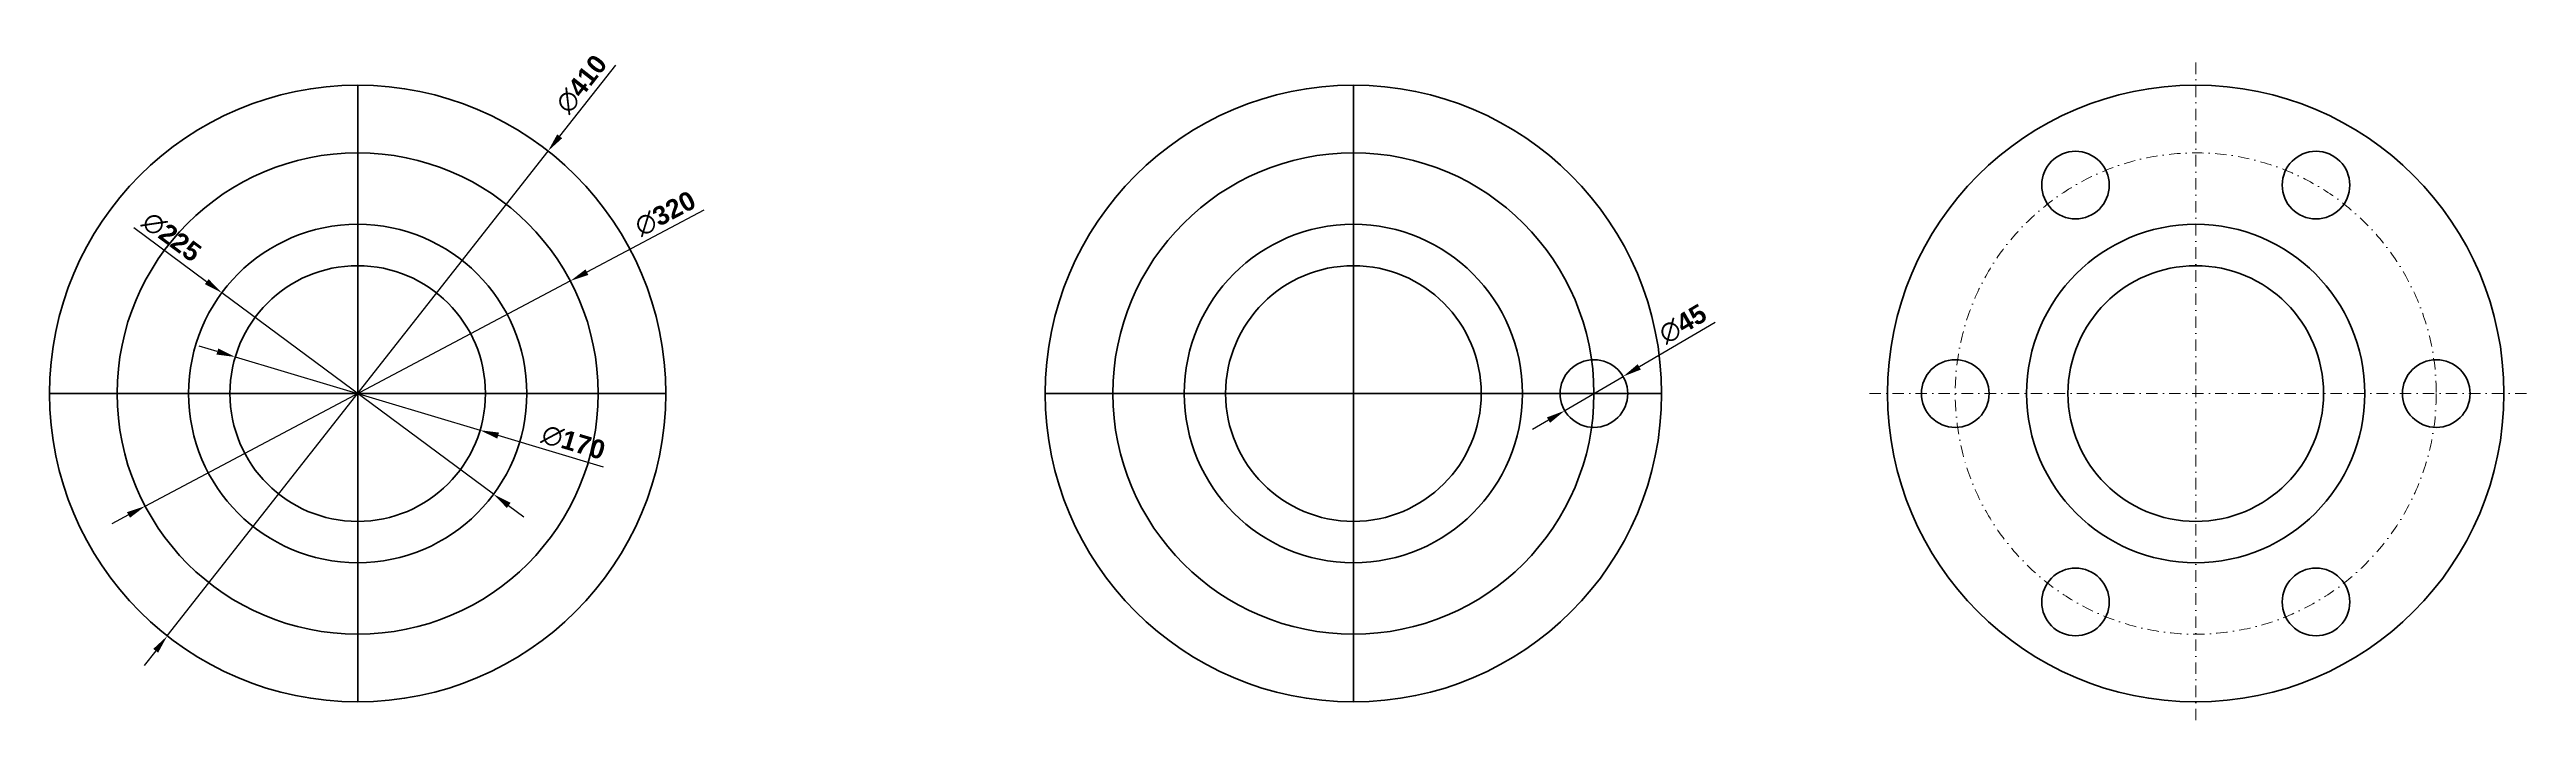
# Model space of a CAD drawing. Header units: millimetres. Extents: x 5774 to 12351, y 222 to 1276.
# Drawn here: x 9021 to 10668, y 222 to 671 of the extents above; entities that cross this region are included whole.
import ezdxf

# ---------------------------------------------------------------- set-up
doc = ezdxf.new("R2010")
doc.units = ezdxf.units.MM
doc.header["$LTSCALE"] = 0.3
doc.linetypes.add('DASHDOTX2', pattern=[50.8, 25.4, -12.7, 0, -12.7])
for name, color, linetype, lineweight in [('Contorno', 5, 'Continuous', 50), ('cotas', 7, 'Continuous', 9), ('Linha de Centro', 46, 'DASHDOTX2', 9)]:
    doc.layers.add(name, color=color, linetype=linetype, lineweight=lineweight)
doc.styles.get("Standard").update_dxf_attribs({"font": ''})
doc.styles.get('Standard').set_extended_font_data('Arial', bold=True)
doc.dimstyles.new('cota annotative', dxfattribs={"dimtxt": 2.5, "dimasz": 2.5, "dimexe": 1.25, "dimexo": 2, "dimtad": 1, "dimtxsty": 'Standard', "dimcen": -5, "dimclrt": 102, "dimadec": 0, "dimazin": 0, "dimtfac": 1, "dimtmove": 0, "dimatfit": 3, "dimfxl": 1, "dimarcsym": 0})

# ---------------------------------------------------------------- blocks, each defined once
blk = doc.blocks.new('*D12')
at = {"layer": 'cotas', "color": 0, "lineweight": -2}
for p, q in [((9397.1, 660.6), (9359.9, 613.4)), ((9098.9, 281.2), (9352.2, 603.6)), ((9091.2, 271.3), (9083.5, 261.5))]:
    blk.add_line(p, q, dxfattribs=at)
at = {"layer": 'cotas', "color": 0}
for points in [[(9358.3, 614.7), (9361.6, 612.1), (9352.2, 603.6)], [(9089.6, 272.6), (9092.8, 270.1), (9098.9, 281.2)]]:
    blk.add_solid(points, dxfattribs=at)
at = {"layer": 'Defpoints', "color": 0}
for p in [(9352.2, 603.6), (9098.9, 281.2)]:
    blk.add_point(p, dxfattribs=at)
at = {"layer": 'cotas', "color": 102, "insert": (9374.5, 648.1), "char_height": 12.5, "attachment_point": 5, "rotation": 51.8455}
blk.add_mtext('∅410', dxfattribs=at)
blk = doc.blocks.new('*D13')
at = {"layer": 'cotas', "color": 0, "lineweight": -2}
for p, q in [((9076.6, 552.7), (9125.1, 516.8)), ((9316, 375.4), (9135.2, 509.3)), ((9326, 368), (9336.1, 360.5))]:
    blk.add_line(p, q, dxfattribs=at)
at = {"layer": 'cotas', "color": 0}
for points in [[(9126.4, 518.4), (9123.9, 515.1), (9135.2, 509.3)], [(9327.3, 369.7), (9324.8, 366.3), (9316, 375.4)]]:
    blk.add_solid(points, dxfattribs=at)
at = {"layer": 'Defpoints', "color": 0}
for p in [(9135.2, 509.3), (9316, 375.4)]:
    blk.add_point(p, dxfattribs=at)
at = {"layer": 'cotas', "color": 102, "insert": (9101.8, 546.5), "char_height": 12.5, "attachment_point": 5, "rotation": 323.4744}
blk.add_mtext('∅225', dxfattribs=at)
blk = doc.blocks.new('*D14')
at = {"layer": 'cotas', "color": 0, "lineweight": -2}
for p, q in [((9132.2, 470.3), (9120.2, 473.9)), ((9144.1, 466.7), (9307, 418)), ((9389, 393.5), (9319, 414.4))]:
    blk.add_line(p, q, dxfattribs=at)
at = {"layer": 'cotas', "color": 0}
for points in [[(9132.8, 472.3), (9131.6, 468.3), (9144.1, 466.7)], [(9319.6, 416.4), (9318.4, 412.4), (9307, 418)]]:
    blk.add_solid(points, dxfattribs=at)
at = {"layer": 'Defpoints', "color": 0}
for p in [(9144.1, 466.7), (9307, 418)]:
    blk.add_point(p, dxfattribs=at)
at = {"layer": 'cotas', "color": 102, "insert": (9369.1, 409.9), "char_height": 12.5, "attachment_point": 5, "rotation": 343.339}
blk.add_mtext('∅170', dxfattribs=at)
blk = doc.blocks.new('*D15')
at = {"layer": 'cotas', "color": 0, "lineweight": -2}
for p, q in [((9455.9, 564.3), (9378, 523.1)), ((9084.2, 367.5), (9367, 517.2)), ((9073.1, 361.7), (9062.1, 355.8))]:
    blk.add_line(p, q, dxfattribs=at)
at = {"layer": 'cotas', "color": 0}
for points in [[(9377.1, 524.9), (9379, 521.2), (9367, 517.2)], [(9072.1, 363.5), (9074.1, 359.8), (9084.2, 367.5)]]:
    blk.add_solid(points, dxfattribs=at)
at = {"layer": 'Defpoints', "color": 0}
for p in [(9367, 517.2), (9084.2, 367.5)]:
    blk.add_point(p, dxfattribs=at)
at = {"layer": 'cotas', "color": 102, "insert": (9430.2, 562), "char_height": 12.5, "attachment_point": 5, "rotation": 27.8921}
blk.add_mtext('∅320', dxfattribs=at)
blk = doc.blocks.new('*D16')
at = {"layer": 'cotas', "color": 0, "lineweight": -2}
for p, q in [((10128.6, 489.6), (10078.2, 460.1)), ((10028.6, 431), (10067.4, 453.7)), ((10017.8, 424.7), (10007, 418.4))]:
    blk.add_line(p, q, dxfattribs=at)
at = {"layer": 'cotas', "color": 0}
for points in [[(10077.1, 461.9), (10079.2, 458.3), (10067.4, 453.7)], [(10016.7, 426.5), (10018.8, 422.9), (10028.6, 431)]]:
    blk.add_solid(points, dxfattribs=at)
at = {"layer": 'Defpoints', "color": 0}
for p in [(10067.4, 453.7), (10028.6, 431)]:
    blk.add_point(p, dxfattribs=at)
at = {"layer": 'cotas', "color": 102, "insert": (10107.1, 488.6), "char_height": 12.5, "attachment_point": 5, "rotation": 30.3538}
blk.add_mtext('∅45', dxfattribs=at)

msp = doc.modelspace()

# ---------------------------------------------------------------- linework, layer by layer
at = {"layer": 'Contorno'}
for p, q in [((9225.577, 647.377), (9225.577, 237.377)), ((9887.969, 647.377), (9887.969, 237.377)), ((9020.577, 442.377), (9430.577, 442.377)), ((9682.969, 442.377), (10092.969, 442.377))]:
    msp.add_line(p, q, dxfattribs=at)
for centre, radius in [((9225.577, 442.377), 205), ((9887.969, 442.377), 205), ((10448.336, 442.377), 205), ((9225.577, 442.377), 160), ((9887.969, 442.377), 160), ((10368.336, 580.941), 22.5), ((10528.336, 580.941), 22.5), ((9225.577, 442.377), 112.5), ((9887.969, 442.377), 112.5), ((10448.336, 442.377), 112.5), ((9225.577, 442.377), 85), ((9887.969, 442.377), 85), ((10448.336, 442.377), 85), ((10047.969, 442.377), 22.5), ((10288.336, 442.377), 22.5), ((10608.336, 442.377), 22.5), ((10368.336, 303.813), 22.5), ((10528.336, 303.813), 22.5)]:
    msp.add_circle(centre, radius, dxfattribs=at)
at = {"layer": 'Linha de Centro'}
for p, q in [((10448.336, 662.377), (10448.336, 222.377)), ((10668.336, 442.377), (10228.336, 442.377))]:
    msp.add_line(p, q, dxfattribs=at)
msp.add_circle((10448.336, 442.377), 160, dxfattribs=at)

# ---------------------------------------------------------------- dimensions: what is measured, and where the dimension line sits
at = {"layer": 'cotas'}
for p1, p2, picture, middle in [((9098.931, 281.176), (9352.223, 603.578), '*D12', (9374.48, 648.132)), ((9315.981, 375.419), (9135.173, 509.335), '*D13', (9101.802, 546.524))]:
    dim = msp.add_diameter_dim_2p(p1=p1, p2=p2, dimstyle='cota annotative', dxfattribs=at)
    dim.commit()
    dim.dimension.update_dxf_attribs({"geometry": picture, "text_midpoint": middle})
for p1, p2, picture, middle in [((9084.164, 367.528), (9366.99, 517.226), '*D15', (9434.877, 553.158)), ((10028.554, 431.007), (10067.385, 453.747), '*D16', (10112.123, 479.946)), ((9144.146, 466.747), (9307.009, 418.007), '*D14', (9366.249, 400.278))]:
    dim = msp.add_diameter_dim_2p(p1=p1, p2=p2, dimstyle='cota annotative', dxfattribs=at)
    dim.commit()
    dim.dimension.update_dxf_attribs({"geometry": picture, "text_midpoint": middle, "dimtype": 163})

doc.saveas('drawing.dxf')
